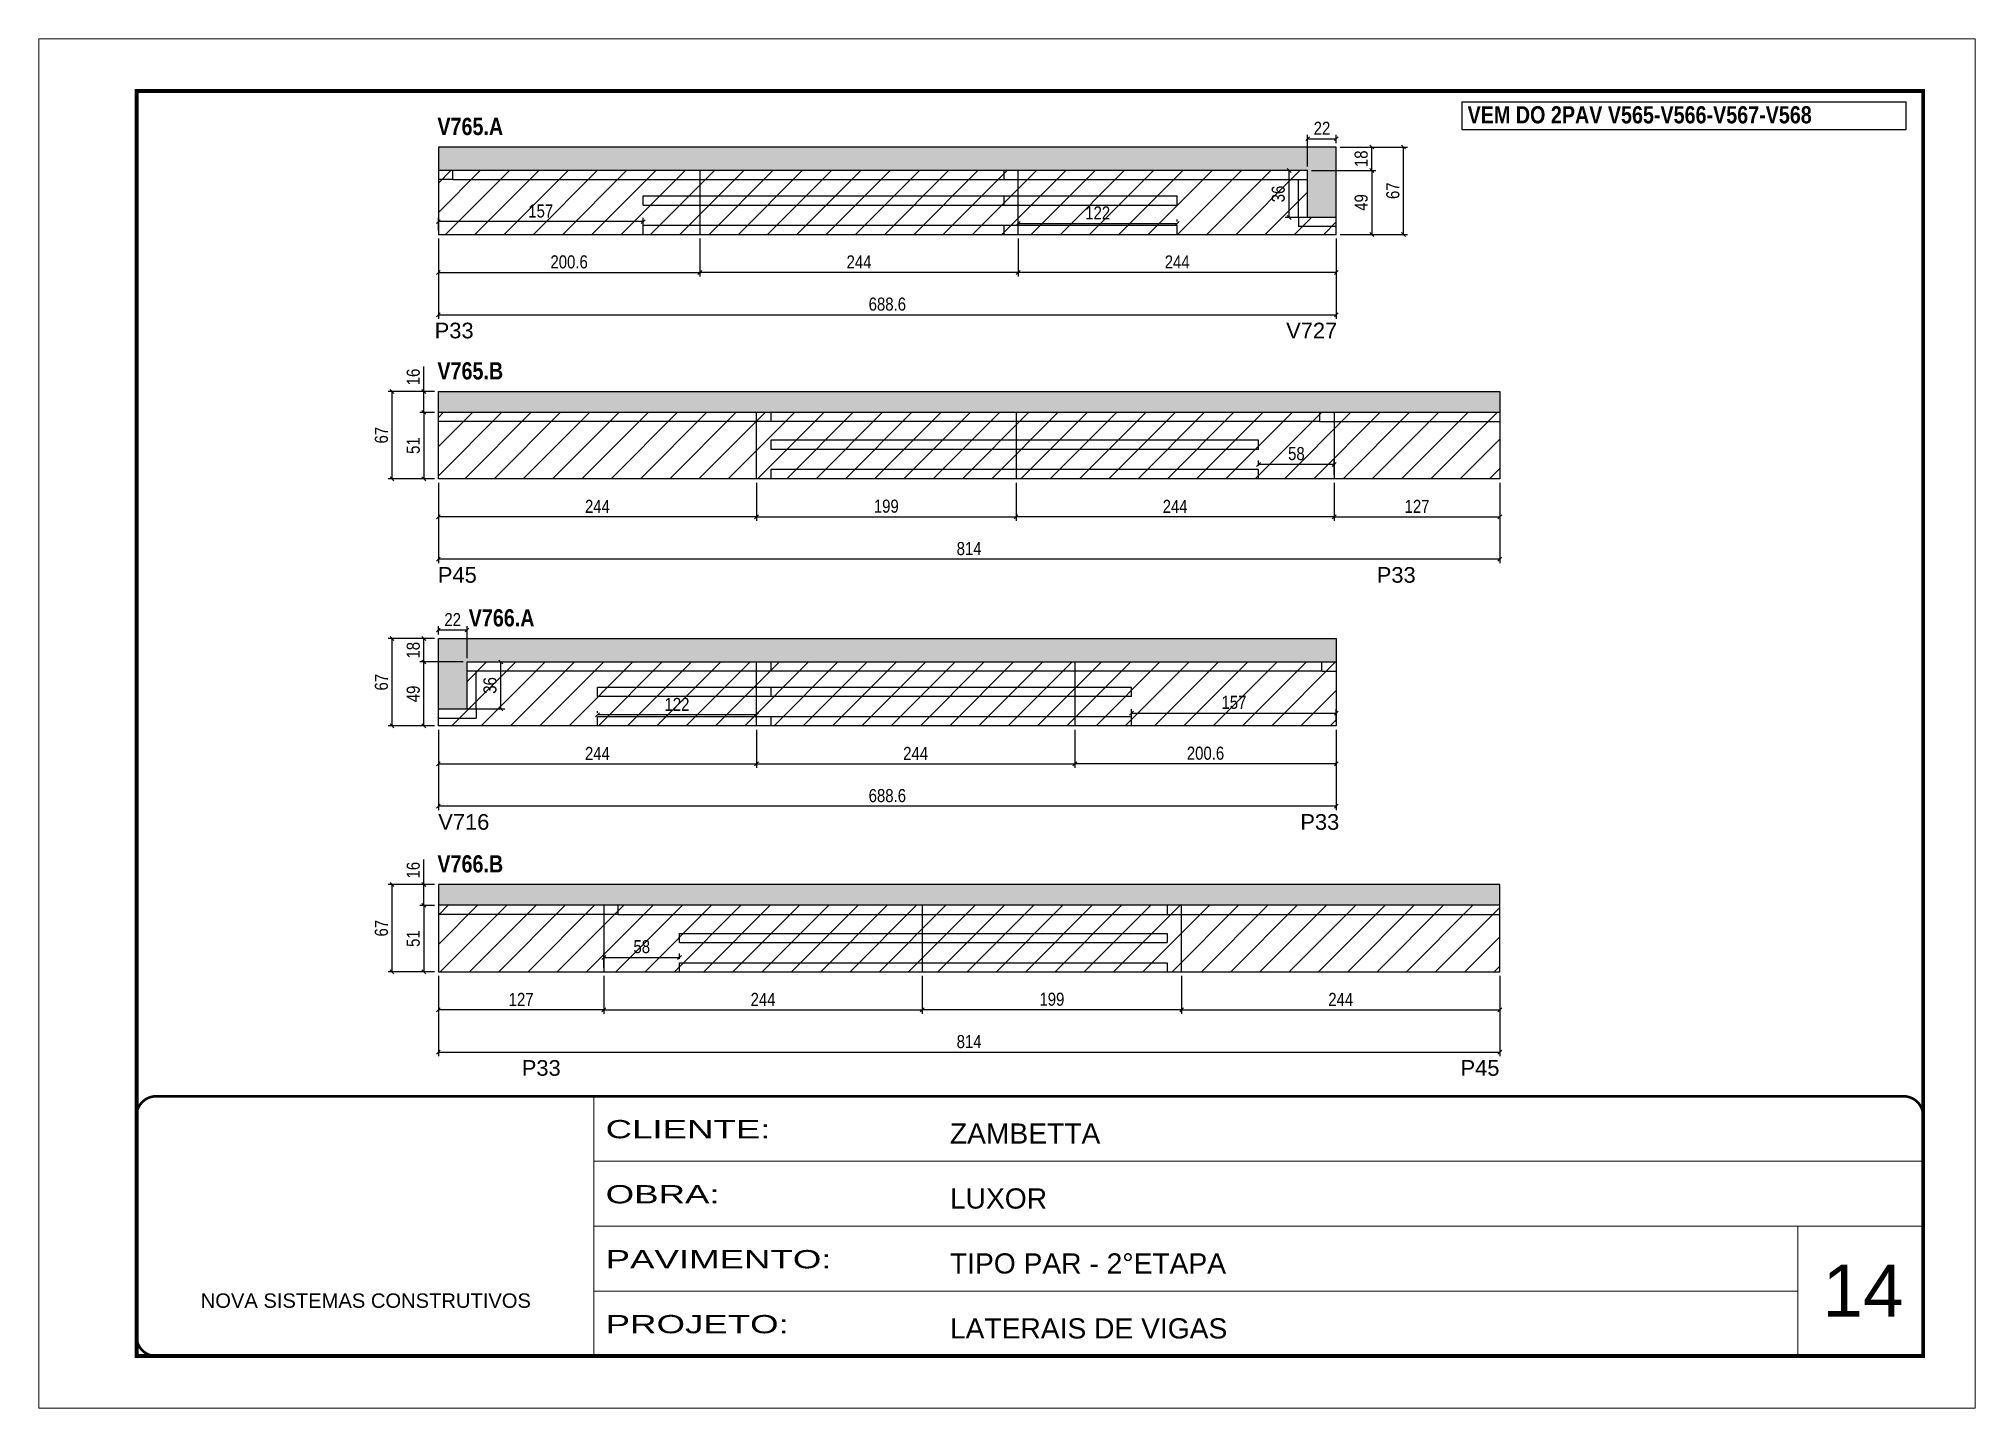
# Model space of a CAD drawing. Extents: x 3309 to 9563, y -2522 to 14608.
# Drawn here: x 4908 to 6393, y 10112 to 11162 of the extents above; entities that cross this region are included whole.
import ezdxf

# ---------------------------------------------------------------- set-up
doc = ezdxf.new("R2010")
doc.units = 0
doc.linetypes.add('CONTINUO', pattern=[0])
doc.linetypes.add('DASHED', pattern=[0.75, 0.5, -0.25])
for name, color, linetype in [('5', 5, 'Continuous'), ('COTA', 241, 'Continuous'), ('NOMENCLATURA', 7, 'Continuous'), ('Painéis', 200, 'Continuous'), ('SARR_2.2x7', 40, 'Continuous')]:
    doc.layers.add(name, color=color, linetype=linetype)
for name, color, linetype, lineweight in [('CARIMBO', 255, 'Continuous', 9), ('Folhas', 255, 'Continuous', 9), ('Hachura', 251, 'Continuous', 9), ('SARRAFO DE PRESSAO', 251, 'DASHED', 9)]:
    doc.layers.add(name, color=color, linetype=linetype, lineweight=lineweight)
doc.styles.add('ARIAL', font='arial.ttf')
doc.styles.add('COTA TECNICA', font='techl___.ttf', dxfattribs={"height": 10})
doc.styles.get("Standard").update_dxf_attribs({"font": 'arial.ttf'})
doc.styles.add('TECNICA', font='techb___.ttf', dxfattribs={"height": 10})
doc.styles.add('Tecnologia', font='')
doc.styles.get('Tecnologia').set_extended_font_data('Forgotten Futurist')
doc.dimstyles.new('PAINEL', dxfattribs={"dimtxt": 10, "dimasz": 3, "dimexe": 3, "dimexo": 3, "dimgap": 3, "dimtad": 1, "dimdec": 1, "dimzin": 12, "dimdsep": 46, "dimtxsty": 'COTA TECNICA', "dimblk1": 'OBLIQUE', "dimblk2": 'OBLIQUE', "dimsah": 1, "dimcen": 0.9, "dimclrd": 4, "dimclre": 4, "dimclrt": 240, "dimadec": 1, "dimazin": 3, "dimtfac": 1, "dimtdec": 1, "dimtmove": 0, "dimatfit": 3, "dimfxl": 1, "dimtolj": 1, "dimtzin": 12, "dimarcsym": 0})

msp = doc.modelspace()

# ---------------------------------------------------------------- texts
at = {"layer": '5', "linetype": 'Continuous'}
for s, rotation, p in [('P33', 359.99996, (5211.51, 10932.43)), ('V727', 359.99996, (5864.45, 10932.43)), ('P45', 0.00004, (5213.95, 10745.07)), ('P33', 0.00004, (5933.93, 10745.07)), ('V716', 0.00004, (5214.25, 10555.67)), ('P33', 0.00004, (5875.33, 10555.67)), ('P33', 359.99996, (5278.31, 10367.06)), ('P45', 359.99996, (5998.19, 10367.06))]:
    msp.add_text(s, height=12, rotation=rotation, dxfattribs=at).set_placement(p)
at = {"layer": 'CARIMBO', "style": 'ARIAL'}
msp.add_text('14', height=40, dxfattribs=at).set_placement((6275.73, 10182.28))
at = {"layer": 'NOMENCLATURA', "style": 'TECNICA'}
for s, p in [('VEM DO 2PAV V565-V566-V567-V568', (6003.59, 11097.22)), ('V765.A', (5213.58, 11088.3)), ('V765.B', (5213.58, 10900.93)), ('V766.A', (5237.6, 10711.53)), ('V766.B', (5213.58, 10522.93))]:
    msp.add_text(s, height=13.2, dxfattribs=at).set_placement(p)

# ---------------------------------------------------------------- blocks, each defined once
blk = doc.blocks.new('9999999999')
at = {"color": 30, "linetype": 'CONTINUO'}
for p, q in [((98564.6, 34230.2), (98564.6, 34429.4)), ((98564.6, 34379.6), (99584, 34379.6)), ((98564.6, 34329.8), (99488, 34329.8)), ((99584, 34329.8), (99488, 34329.8)), ((99488, 34329.8), (99488, 34230.2)), ((98564.6, 34280), (99488, 34280))]:
    blk.add_line(p, q, dxfattribs=at)
at = {"color": 30, "linetype": 'CONTINUO', "const_width": 2}
blk.add_lwpolyline([(99584, 34230.2), (99584, 34414.4, 0.414214), (99569, 34429.4), (98229, 34429.4, 0.414214), (98214, 34414.4), (98214, 34245.2, 0.414214), (98229, 34230.2), (99584, 34230.2)], format="xyb", dxfattribs=at)
at = {"layer": 'Folhas'}
blk.add_lwpolyline([(98139, 34190.2), (99624, 34190.2), (99624, 35240.2), (98139, 35240.2)], close=True, dxfattribs=at)
at = {"layer": 'Folhas', "color": 30, "const_width": 3}
blk.add_lwpolyline([(98214, 34230.2), (99584, 34230.2), (99584, 35200.2), (98214, 35200.2)], close=True, dxfattribs=at)
at = {"color": 7, "linetype": 'Continuous', "ltscale": 5, "style": 'ARIAL'}
for s, height, p in [('ZAMBETTA', 15.48, (98837.7, 34393.1)), ('LUXOR', 15.48, (98837.7, 34343.3)), ('TIPO PAR - 2°ETAPA', 15.483, (98837.7, 34293.5)), ('NOVA SISTEMAS CONSTRUTIVOS', 11.059, (98263.2, 34267.2)), ('LATERAIS DE VIGAS', 15.483, (98837.7, 34243.7))]:
    blk.add_text(s, height=height, dxfattribs=at).set_placement(p)
at = {"layer": 'Folhas', "color": 7, "style": 'Tecnologia', "width": 1.5}
for s, p in [('CLIENTE:', (98573.7, 34397.2)), ('OBRA:', (98573.7, 34347.3)), ('PAVIMENTO:', (98573.7, 34297.5)), ('PROJETO:', (98573.7, 34247.7))]:
    blk.add_text(s, height=14, dxfattribs=at).set_placement(p)
blk = doc.blocks.new('_Oblique')
at = {"color": 0, "linetype": 'ByBlock', "lineweight": -2}
blk.add_line((-0.5, -0.5), (0.5, 0.5), dxfattribs=at)
blk = doc.blocks.new('*D2036')
at = {"layer": 'COTA', "color": 4, "lineweight": -2, "transparency": 16777216}
for p, q in [((5214.3, 11009.1), (5214.3, 10947.4)), ((5902.9, 11009.1), (5902.9, 10947.4)), ((5214.3, 10950.4), (5902.9, 10950.4))]:
    blk.add_line(p, q, dxfattribs=at)
at = {"layer": 'Defpoints', "color": 0, "transparency": 16777216}
for p in [(5214.3, 11012.1), (5902.9, 11012.1), (5902.9, 10950.4)]:
    blk.add_point(p, dxfattribs=at)
at = {"layer": 'COTA', "color": 4, "lineweight": -2, "transparency": 16777216, "xscale": 3, "yscale": 3, "zscale": 3, "rotation": 180}
blk.add_blockref('_Oblique', (5214.3, 10950.4), dxfattribs=at)
at = {"layer": 'COTA', "color": 4, "lineweight": -2, "transparency": 16777216, "xscale": 3, "yscale": 3, "zscale": 3}
blk.add_blockref('_Oblique', (5902.9, 10950.4), dxfattribs=at)
at = {"layer": 'COTA', "color": 240, "transparency": 16777216, "insert": (5558.6, 10958.6), "char_height": 10, "attachment_point": 5, "style": 'COTA TECNICA'}
blk.add_mtext('\\A1;688.6', dxfattribs=at)
blk = doc.blocks.new('*D2037')
at = {"layer": 'COTA', "color": 4, "lineweight": -2, "transparency": 16777216}
for p, q in [((5214.3, 11009.1), (5214.3, 10979.9)), ((5414.9, 11009.1), (5414.9, 10979.9)), ((5214.3, 10982.9), (5414.9, 10982.9))]:
    blk.add_line(p, q, dxfattribs=at)
at = {"layer": 'Defpoints', "color": 0, "transparency": 16777216}
for p in [(5214.3, 11012.1), (5414.9, 11012.1), (5414.9, 10982.9)]:
    blk.add_point(p, dxfattribs=at)
at = {"layer": 'COTA', "color": 4, "lineweight": -2, "transparency": 16777216, "xscale": 3, "yscale": 3, "zscale": 3, "rotation": 180}
blk.add_blockref('_Oblique', (5214.3, 10982.9), dxfattribs=at)
at = {"layer": 'COTA', "color": 4, "lineweight": -2, "transparency": 16777216, "xscale": 3, "yscale": 3, "zscale": 3}
blk.add_blockref('_Oblique', (5414.9, 10982.9), dxfattribs=at)
at = {"layer": 'COTA', "color": 240, "transparency": 16777216, "insert": (5314.6, 10991), "char_height": 10, "attachment_point": 5, "style": 'COTA TECNICA'}
blk.add_mtext('\\A1;200.6', dxfattribs=at)
blk = doc.blocks.new('*D2038')
at = {"layer": 'COTA', "color": 4, "lineweight": -2, "transparency": 16777216}
for p, q in [((5883.9, 11061.1), (5933.1, 11061.1)), ((5930.1, 11061.1), (5930.1, 11012.1)), ((5905.9, 11012.1), (5933.1, 11012.1))]:
    blk.add_line(p, q, dxfattribs=at)
at = {"layer": 'Defpoints', "color": 0, "transparency": 16777216}
for p in [(5880.9, 11061.1), (5902.9, 11012.1), (5930.1, 11012.1)]:
    blk.add_point(p, dxfattribs=at)
at = {"layer": 'COTA', "color": 4, "lineweight": -2, "transparency": 16777216, "xscale": 3, "yscale": 3, "zscale": 3}
for p, rotation in [((5930.1, 11061.1), 90), ((5930.1, 11012.1), 270)]:
    blk.add_blockref('_Oblique', p, dxfattribs=dict(at, rotation=rotation))
at = {"layer": 'COTA', "color": 240, "transparency": 16777216, "insert": (5922, 11036.6), "char_height": 10, "attachment_point": 5, "rotation": 90, "style": 'COTA TECNICA'}
blk.add_mtext('\\A1;49', dxfattribs=at)
blk = doc.blocks.new('*D2039')
at = {"layer": 'COTA', "color": 4, "lineweight": -2, "transparency": 16777216}
for p, q in [((5905.9, 11079.1), (5933.1, 11079.1)), ((5930.1, 11061.1), (5930.1, 11079.1)), ((5883.9, 11061.1), (5933.1, 11061.1))]:
    blk.add_line(p, q, dxfattribs=at)
at = {"layer": 'Defpoints', "color": 0, "transparency": 16777216}
for p in [(5902.9, 11079.1), (5930.1, 11079.1), (5880.9, 11061.1)]:
    blk.add_point(p, dxfattribs=at)
at = {"layer": 'COTA', "color": 4, "lineweight": -2, "transparency": 16777216, "xscale": 3, "yscale": 3, "zscale": 3}
for p, rotation in [((5930.1, 11079.1), 90), ((5930.1, 11061.1), 270)]:
    blk.add_blockref('_Oblique', p, dxfattribs=dict(at, rotation=rotation))
at = {"layer": 'COTA', "color": 240, "transparency": 16777216, "insert": (5922, 11070.1), "char_height": 10, "attachment_point": 5, "rotation": 90, "style": 'COTA TECNICA'}
blk.add_mtext('\\A1;18', dxfattribs=at)
blk = doc.blocks.new('*D2040')
at = {"layer": 'COTA', "color": 4, "lineweight": -2, "transparency": 16777216}
for p, q in [((5905.9, 11079.1), (5957.4, 11079.1)), ((5954.4, 11012.1), (5954.4, 11079.1)), ((5905.9, 11012.1), (5957.4, 11012.1))]:
    blk.add_line(p, q, dxfattribs=at)
at = {"layer": 'Defpoints', "color": 0, "transparency": 16777216}
for p in [(5902.9, 11079.1), (5954.4, 11079.1), (5902.9, 11012.1)]:
    blk.add_point(p, dxfattribs=at)
at = {"layer": 'COTA', "color": 4, "lineweight": -2, "transparency": 16777216, "xscale": 3, "yscale": 3, "zscale": 3}
for p, rotation in [((5954.4, 11079.1), 90), ((5954.4, 11012.1), 270)]:
    blk.add_blockref('_Oblique', p, dxfattribs=dict(at, rotation=rotation))
at = {"layer": 'COTA', "color": 240, "transparency": 16777216, "insert": (5946.3, 11045.6), "char_height": 10, "attachment_point": 5, "rotation": 90, "style": 'COTA TECNICA'}
blk.add_mtext('\\A1;67', dxfattribs=at)
blk = doc.blocks.new('*D2041')
at = {"layer": 'COTA', "color": 4, "lineweight": -2, "transparency": 16777216}
for p, q in [((5414.9, 11009.1), (5414.9, 10979.9)), ((5658.9, 11009.1), (5658.9, 10979.9)), ((5658.9, 10982.9), (5414.9, 10982.9))]:
    blk.add_line(p, q, dxfattribs=at)
at = {"layer": 'Defpoints', "color": 0, "transparency": 16777216}
for p in [(5414.9, 11012.1), (5658.9, 11012.1), (5414.9, 10982.9)]:
    blk.add_point(p, dxfattribs=at)
at = {"layer": 'COTA', "color": 4, "lineweight": -2, "transparency": 16777216, "xscale": 3, "yscale": 3, "zscale": 3, "rotation": 180}
blk.add_blockref('_Oblique', (5414.9, 10982.9), dxfattribs=at)
at = {"layer": 'COTA', "color": 4, "lineweight": -2, "transparency": 16777216, "xscale": 3, "yscale": 3, "zscale": 3}
blk.add_blockref('_Oblique', (5658.9, 10982.9), dxfattribs=at)
at = {"layer": 'COTA', "color": 240, "transparency": 16777216, "insert": (5536.9, 10991), "char_height": 10, "attachment_point": 5, "style": 'COTA TECNICA'}
blk.add_mtext('\\A1;244', dxfattribs=at)
blk = doc.blocks.new('*D2002')
at = {"layer": 'COTA', "color": 4, "lineweight": -2, "transparency": 16777216}
for p, q in [((5658.9, 11009.1), (5658.9, 10979.9)), ((5902.9, 11009.1), (5902.9, 10979.9)), ((5902.9, 10982.9), (5658.9, 10982.9))]:
    blk.add_line(p, q, dxfattribs=at)
at = {"layer": 'Defpoints', "color": 0, "transparency": 16777216}
for p in [(5658.9, 11012.1), (5902.9, 11012.1), (5658.9, 10982.9)]:
    blk.add_point(p, dxfattribs=at)
at = {"layer": 'COTA', "color": 4, "lineweight": -2, "transparency": 16777216, "xscale": 3, "yscale": 3, "zscale": 3, "rotation": 180}
blk.add_blockref('_Oblique', (5658.9, 10982.9), dxfattribs=at)
at = {"layer": 'COTA', "color": 4, "lineweight": -2, "transparency": 16777216, "xscale": 3, "yscale": 3, "zscale": 3}
blk.add_blockref('_Oblique', (5902.9, 10982.9), dxfattribs=at)
at = {"layer": 'COTA', "color": 240, "transparency": 16777216, "insert": (5780.9, 10991), "char_height": 10, "attachment_point": 5, "style": 'COTA TECNICA'}
blk.add_mtext('\\A1;244', dxfattribs=at)
blk = doc.blocks.new('*D2042')
at = {"layer": 'COTA', "color": 4, "lineweight": -2, "transparency": 16777216}
for p, q in [((5214.3, 11015.1), (5214.3, 11024.9)), ((5371.3, 11021.9), (5214.3, 11021.9)), ((5371.3, 11015.1), (5371.3, 11024.9))]:
    blk.add_line(p, q, dxfattribs=at)
at = {"layer": 'Defpoints', "color": 0, "transparency": 16777216}
for p in [(5214.3, 11021.9), (5214.3, 11012.1), (5371.3, 11012.1)]:
    blk.add_point(p, dxfattribs=at)
at = {"layer": 'COTA', "color": 4, "lineweight": -2, "transparency": 16777216, "xscale": 3, "yscale": 3, "zscale": 3, "rotation": 180}
blk.add_blockref('_Oblique', (5214.3, 11021.9), dxfattribs=at)
at = {"layer": 'COTA', "color": 4, "lineweight": -2, "transparency": 16777216, "xscale": 3, "yscale": 3, "zscale": 3}
blk.add_blockref('_Oblique', (5371.3, 11021.9), dxfattribs=at)
at = {"layer": 'COTA', "color": 240, "transparency": 16777216, "insert": (5292.8, 11030), "char_height": 10, "attachment_point": 5, "style": 'COTA TECNICA'}
blk.add_mtext('\\A1;157', dxfattribs=at)
blk = doc.blocks.new('*D2043')
at = {"layer": 'COTA', "color": 4, "lineweight": -2, "transparency": 16777216}
for p, q in [((5877.9, 11061.1), (5863.7, 11061.1)), ((5866.7, 11025.1), (5866.7, 11061.1)), ((5877.9, 11025.1), (5863.7, 11025.1))]:
    blk.add_line(p, q, dxfattribs=at)
at = {"layer": 'Defpoints', "color": 0, "transparency": 16777216}
for p in [(5866.7, 11061.1), (5880.9, 11061.1), (5880.9, 11025.1)]:
    blk.add_point(p, dxfattribs=at)
at = {"layer": 'COTA', "color": 4, "lineweight": -2, "transparency": 16777216, "xscale": 3, "yscale": 3, "zscale": 3}
for p, rotation in [((5866.7, 11061.1), 90), ((5866.7, 11025.1), 270)]:
    blk.add_blockref('_Oblique', p, dxfattribs=dict(at, rotation=rotation))
at = {"layer": 'COTA', "color": 240, "transparency": 16777216, "insert": (5858.4, 11043.1), "char_height": 10, "attachment_point": 5, "rotation": 90, "style": 'COTA TECNICA'}
blk.add_mtext('\\A1;36', dxfattribs=at)
blk = doc.blocks.new('*D2044')
at = {"layer": 'COTA', "color": 4, "lineweight": -2, "transparency": 16777216}
for p, q in [((5880.9, 11064.1), (5880.9, 11088.5)), ((5880.9, 11085.5), (5902.9, 11085.5)), ((5902.9, 11082.1), (5902.9, 11088.5))]:
    blk.add_line(p, q, dxfattribs=at)
at = {"layer": 'Defpoints', "color": 0, "transparency": 16777216}
for p in [(5902.9, 11085.5), (5902.9, 11079.1), (5880.9, 11061.1)]:
    blk.add_point(p, dxfattribs=at)
at = {"layer": 'COTA', "color": 4, "lineweight": -2, "transparency": 16777216, "xscale": 3, "yscale": 3, "zscale": 3, "rotation": 180}
blk.add_blockref('_Oblique', (5880.9, 11085.5), dxfattribs=at)
at = {"layer": 'COTA', "color": 4, "lineweight": -2, "transparency": 16777216, "xscale": 3, "yscale": 3, "zscale": 3}
blk.add_blockref('_Oblique', (5902.9, 11085.5), dxfattribs=at)
at = {"layer": 'COTA', "color": 240, "transparency": 16777216, "insert": (5891.9, 11093.5), "char_height": 10, "attachment_point": 5, "style": 'COTA TECNICA'}
blk.add_mtext('\\A1;22', dxfattribs=at)
blk = doc.blocks.new('*D2045')
at = {"layer": 'COTA', "color": 4, "lineweight": -2, "transparency": 16777216}
for p, q in [((5658.9, 11022.1), (5658.9, 11023.5)), ((5658.9, 11020.5), (5780.9, 11020.5)), ((5780.9, 11022.1), (5780.9, 11023.5))]:
    blk.add_line(p, q, dxfattribs=at)
at = {"layer": 'Defpoints', "color": 0, "transparency": 16777216}
for p in [(5658.9, 11019.1), (5780.9, 11020.5), (5780.9, 11019.1)]:
    blk.add_point(p, dxfattribs=at)
at = {"layer": 'COTA', "color": 4, "lineweight": -2, "transparency": 16777216, "xscale": 3, "yscale": 3, "zscale": 3, "rotation": 180}
blk.add_blockref('_Oblique', (5658.9, 11020.5), dxfattribs=at)
at = {"layer": 'COTA', "color": 4, "lineweight": -2, "transparency": 16777216, "xscale": 3, "yscale": 3, "zscale": 3}
blk.add_blockref('_Oblique', (5780.9, 11020.5), dxfattribs=at)
at = {"layer": 'COTA', "color": 240, "transparency": 16777216, "insert": (5719.9, 11028.6), "char_height": 10, "attachment_point": 5, "style": 'COTA TECNICA'}
blk.add_mtext('\\A1;122', dxfattribs=at)
blk = doc.blocks.new('*D2046')
at = {"layer": 'COTA', "color": 4, "lineweight": -2, "transparency": 16777216}
for p, q in [((5214.3, 10821.7), (5214.3, 10760.1)), ((6028.3, 10821.7), (6028.3, 10760.1)), ((6028.3, 10763.1), (5214.3, 10763.1))]:
    blk.add_line(p, q, dxfattribs=at)
at = {"layer": 'Defpoints', "color": 0, "transparency": 16777216}
for p in [(5214.3, 10824.7), (6028.3, 10824.7), (5214.3, 10763.1)]:
    blk.add_point(p, dxfattribs=at)
at = {"layer": 'COTA', "color": 4, "lineweight": -2, "transparency": 16777216, "xscale": 3, "yscale": 3, "zscale": 3, "rotation": 180}
blk.add_blockref('_Oblique', (5214.3, 10763.1), dxfattribs=at)
at = {"layer": 'COTA', "color": 4, "lineweight": -2, "transparency": 16777216, "xscale": 3, "yscale": 3, "zscale": 3}
blk.add_blockref('_Oblique', (6028.3, 10763.1), dxfattribs=at)
at = {"layer": 'COTA', "color": 240, "transparency": 16777216, "insert": (5621.3, 10771.2), "char_height": 10, "attachment_point": 5, "style": 'COTA TECNICA'}
blk.add_mtext('\\A1;814', dxfattribs=at)
blk = doc.blocks.new('*D2047')
at = {"layer": 'COTA', "color": 4, "lineweight": -2, "transparency": 16777216}
for p, q in [((5657.3, 10821.7), (5657.3, 10792.6)), ((5901.3, 10821.7), (5901.3, 10792.6)), ((5901.3, 10795.6), (5657.3, 10795.6))]:
    blk.add_line(p, q, dxfattribs=at)
at = {"layer": 'Defpoints', "color": 0, "transparency": 16777216}
for p in [(5657.3, 10824.7), (5901.3, 10824.7), (5657.3, 10795.6)]:
    blk.add_point(p, dxfattribs=at)
at = {"layer": 'COTA', "color": 4, "lineweight": -2, "transparency": 16777216, "xscale": 3, "yscale": 3, "zscale": 3, "rotation": 180}
blk.add_blockref('_Oblique', (5657.3, 10795.6), dxfattribs=at)
at = {"layer": 'COTA', "color": 4, "lineweight": -2, "transparency": 16777216, "xscale": 3, "yscale": 3, "zscale": 3}
blk.add_blockref('_Oblique', (5901.3, 10795.6), dxfattribs=at)
at = {"layer": 'COTA', "color": 240, "transparency": 16777216, "insert": (5779.3, 10803.6), "char_height": 10, "attachment_point": 5, "style": 'COTA TECNICA'}
blk.add_mtext('\\A1;244', dxfattribs=at)
blk = doc.blocks.new('*D2003')
at = {"layer": 'COTA', "color": 4, "lineweight": -2, "transparency": 16777216}
for p, q in [((5214.3, 10821.7), (5214.3, 10792.6)), ((5458.3, 10821.7), (5458.3, 10792.6)), ((5458.3, 10795.6), (5214.3, 10795.6))]:
    blk.add_line(p, q, dxfattribs=at)
at = {"layer": 'Defpoints', "color": 0, "transparency": 16777216}
for p in [(5214.3, 10824.7), (5458.3, 10824.7), (5214.3, 10795.6)]:
    blk.add_point(p, dxfattribs=at)
at = {"layer": 'COTA', "color": 4, "lineweight": -2, "transparency": 16777216, "xscale": 3, "yscale": 3, "zscale": 3, "rotation": 180}
blk.add_blockref('_Oblique', (5214.3, 10795.6), dxfattribs=at)
at = {"layer": 'COTA', "color": 4, "lineweight": -2, "transparency": 16777216, "xscale": 3, "yscale": 3, "zscale": 3}
blk.add_blockref('_Oblique', (5458.3, 10795.6), dxfattribs=at)
at = {"layer": 'COTA', "color": 240, "transparency": 16777216, "insert": (5336.3, 10803.6), "char_height": 10, "attachment_point": 5, "style": 'COTA TECNICA'}
blk.add_mtext('\\A1;244', dxfattribs=at)
blk = doc.blocks.new('*D2048')
at = {"layer": 'COTA', "color": 4, "lineweight": -2, "transparency": 16777216}
for p, q in [((5211.3, 10875.7), (5200.2, 10875.7)), ((5203.2, 10875.7), (5203.2, 10824.7)), ((5211.3, 10824.7), (5200.2, 10824.7))]:
    blk.add_line(p, q, dxfattribs=at)
at = {"layer": 'Defpoints', "color": 0, "transparency": 16777216}
for p in [(5214.3, 10875.7), (5203.2, 10824.7), (5214.3, 10824.7)]:
    blk.add_point(p, dxfattribs=at)
at = {"layer": 'COTA', "color": 4, "lineweight": -2, "transparency": 16777216, "xscale": 3, "yscale": 3, "zscale": 3}
for p, rotation in [((5203.2, 10875.7), 90), ((5203.2, 10824.7), 270)]:
    blk.add_blockref('_Oblique', p, dxfattribs=dict(at, rotation=rotation))
at = {"layer": 'COTA', "color": 240, "transparency": 16777216, "insert": (5195.1, 10850.2), "char_height": 10, "attachment_point": 5, "rotation": 90, "style": 'COTA TECNICA'}
blk.add_mtext('\\A1;51', dxfattribs=at)
blk = doc.blocks.new('*D2049')
at = {"layer": 'COTA', "color": 4, "lineweight": -2, "transparency": 16777216}
for p, q in [((5203.2, 10891.7), (5203.2, 10910.8)), ((5211.3, 10891.7), (5200.2, 10891.7)), ((5203.2, 10875.7), (5203.2, 10891.7)), ((5211.3, 10875.7), (5200.2, 10875.7))]:
    blk.add_line(p, q, dxfattribs=at)
at = {"layer": 'Defpoints', "color": 0, "transparency": 16777216}
for p in [(5203.2, 10891.7), (5214.3, 10891.7), (5214.3, 10875.7)]:
    blk.add_point(p, dxfattribs=at)
at = {"layer": 'COTA', "color": 4, "lineweight": -2, "transparency": 16777216, "xscale": 3, "yscale": 3, "zscale": 3}
for p, rotation in [((5203.2, 10891.7), 90), ((5203.2, 10875.7), 270)]:
    blk.add_blockref('_Oblique', p, dxfattribs=dict(at, rotation=rotation))
at = {"layer": 'COTA', "color": 240, "transparency": 16777216, "insert": (5195.1, 10902.8), "char_height": 10, "attachment_point": 5, "rotation": 90, "style": 'COTA TECNICA'}
blk.add_mtext('\\A1;16', dxfattribs=at)
blk = doc.blocks.new('*D2050')
at = {"layer": 'COTA', "color": 4, "lineweight": -2, "transparency": 16777216}
for p, q in [((5211.3, 10891.7), (5175.8, 10891.7)), ((5178.8, 10824.7), (5178.8, 10891.7)), ((5211.3, 10824.7), (5175.8, 10824.7))]:
    blk.add_line(p, q, dxfattribs=at)
at = {"layer": 'Defpoints', "color": 0, "transparency": 16777216}
for p in [(5178.8, 10891.7), (5214.3, 10891.7), (5214.3, 10824.7)]:
    blk.add_point(p, dxfattribs=at)
at = {"layer": 'COTA', "color": 4, "lineweight": -2, "transparency": 16777216, "xscale": 3, "yscale": 3, "zscale": 3}
for p, rotation in [((5178.8, 10891.7), 90), ((5178.8, 10824.7), 270)]:
    blk.add_blockref('_Oblique', p, dxfattribs=dict(at, rotation=rotation))
at = {"layer": 'COTA', "color": 240, "transparency": 16777216, "insert": (5170.7, 10858.2), "char_height": 10, "attachment_point": 5, "rotation": 90, "style": 'COTA TECNICA'}
blk.add_mtext('\\A1;67', dxfattribs=at)
blk = doc.blocks.new('*D2051')
at = {"layer": 'COTA', "color": 4, "lineweight": -2, "transparency": 16777216}
for p, q in [((5843.3, 10834.7), (5843.3, 10838.8)), ((5901.3, 10835.8), (5843.3, 10835.8)), ((5901.3, 10827.7), (5901.3, 10838.8))]:
    blk.add_line(p, q, dxfattribs=at)
at = {"layer": 'Defpoints', "color": 0, "transparency": 16777216}
for p in [(5843.3, 10835.8), (5843.3, 10831.7), (5901.3, 10824.7)]:
    blk.add_point(p, dxfattribs=at)
at = {"layer": 'COTA', "color": 4, "lineweight": -2, "transparency": 16777216, "xscale": 3, "yscale": 3, "zscale": 3, "rotation": 180}
blk.add_blockref('_Oblique', (5843.3, 10835.8), dxfattribs=at)
at = {"layer": 'COTA', "color": 4, "lineweight": -2, "transparency": 16777216, "xscale": 3, "yscale": 3, "zscale": 3}
blk.add_blockref('_Oblique', (5901.3, 10835.8), dxfattribs=at)
at = {"layer": 'COTA', "color": 240, "transparency": 16777216, "insert": (5872.3, 10844), "char_height": 10, "attachment_point": 5, "style": 'COTA TECNICA'}
blk.add_mtext('\\A1;58', dxfattribs=at)
blk = doc.blocks.new('*D2052')
at = {"layer": 'COTA', "color": 4, "lineweight": -2, "transparency": 16777216}
for p, q in [((5458.3, 10821.7), (5458.3, 10792.6)), ((5657.3, 10821.7), (5657.3, 10792.6)), ((5458.3, 10795.6), (5657.3, 10795.6))]:
    blk.add_line(p, q, dxfattribs=at)
at = {"layer": 'Defpoints', "color": 0, "transparency": 16777216}
for p in [(5458.3, 10824.7), (5657.3, 10824.7), (5657.3, 10795.6)]:
    blk.add_point(p, dxfattribs=at)
at = {"layer": 'COTA', "color": 4, "lineweight": -2, "transparency": 16777216, "xscale": 3, "yscale": 3, "zscale": 3, "rotation": 180}
blk.add_blockref('_Oblique', (5458.3, 10795.6), dxfattribs=at)
at = {"layer": 'COTA', "color": 4, "lineweight": -2, "transparency": 16777216, "xscale": 3, "yscale": 3, "zscale": 3}
blk.add_blockref('_Oblique', (5657.3, 10795.6), dxfattribs=at)
at = {"layer": 'COTA', "color": 240, "transparency": 16777216, "insert": (5557.8, 10803.7), "char_height": 10, "attachment_point": 5, "style": 'COTA TECNICA'}
blk.add_mtext('\\A1;199', dxfattribs=at)
blk = doc.blocks.new('*D2053')
at = {"layer": 'COTA', "color": 4, "lineweight": -2, "transparency": 16777216}
for p, q in [((5901.3, 10821.7), (5901.3, 10792.6)), ((6028.3, 10821.7), (6028.3, 10792.6)), ((5901.3, 10795.6), (6028.3, 10795.6))]:
    blk.add_line(p, q, dxfattribs=at)
at = {"layer": 'Defpoints', "color": 0, "transparency": 16777216}
for p in [(5901.3, 10824.7), (6028.3, 10824.7), (6028.3, 10795.6)]:
    blk.add_point(p, dxfattribs=at)
at = {"layer": 'COTA', "color": 4, "lineweight": -2, "transparency": 16777216, "xscale": 3, "yscale": 3, "zscale": 3, "rotation": 180}
blk.add_blockref('_Oblique', (5901.3, 10795.6), dxfattribs=at)
at = {"layer": 'COTA', "color": 4, "lineweight": -2, "transparency": 16777216, "xscale": 3, "yscale": 3, "zscale": 3}
blk.add_blockref('_Oblique', (6028.3, 10795.6), dxfattribs=at)
at = {"layer": 'COTA', "color": 240, "transparency": 16777216, "insert": (5964.8, 10803.6), "char_height": 10, "attachment_point": 5, "style": 'COTA TECNICA'}
blk.add_mtext('\\A1;127', dxfattribs=at)
blk = doc.blocks.new('*D2054')
at = {"layer": 'COTA', "color": 4, "lineweight": -2, "transparency": 16777216}
for p, q in [((5214.3, 10632.3), (5214.3, 10570.7)), ((5902.9, 10632.3), (5902.9, 10570.7)), ((5902.9, 10573.7), (5214.3, 10573.7))]:
    blk.add_line(p, q, dxfattribs=at)
at = {"layer": 'Defpoints', "color": 0, "transparency": 16777216}
for p in [(5214.3, 10635.3), (5902.9, 10635.3), (5214.3, 10573.7)]:
    blk.add_point(p, dxfattribs=at)
at = {"layer": 'COTA', "color": 4, "lineweight": -2, "transparency": 16777216, "xscale": 3, "yscale": 3, "zscale": 3, "rotation": 180}
blk.add_blockref('_Oblique', (5214.3, 10573.7), dxfattribs=at)
at = {"layer": 'COTA', "color": 4, "lineweight": -2, "transparency": 16777216, "xscale": 3, "yscale": 3, "zscale": 3}
blk.add_blockref('_Oblique', (5902.9, 10573.7), dxfattribs=at)
at = {"layer": 'COTA', "color": 240, "transparency": 16777216, "insert": (5558.6, 10581.8), "char_height": 10, "attachment_point": 5, "style": 'COTA TECNICA'}
blk.add_mtext('\\A1;688.6', dxfattribs=at)
blk = doc.blocks.new('*D2006')
at = {"layer": 'COTA', "color": 4, "lineweight": -2, "transparency": 16777216}
for p, q in [((5702.3, 10632.3), (5702.3, 10603.2)), ((5902.9, 10632.3), (5902.9, 10603.2)), ((5902.9, 10606.2), (5702.3, 10606.2))]:
    blk.add_line(p, q, dxfattribs=at)
at = {"layer": 'Defpoints', "color": 0, "transparency": 16777216}
for p in [(5702.3, 10635.3), (5902.9, 10635.3), (5702.3, 10606.2)]:
    blk.add_point(p, dxfattribs=at)
at = {"layer": 'COTA', "color": 4, "lineweight": -2, "transparency": 16777216, "xscale": 3, "yscale": 3, "zscale": 3, "rotation": 180}
blk.add_blockref('_Oblique', (5702.3, 10606.2), dxfattribs=at)
at = {"layer": 'COTA', "color": 4, "lineweight": -2, "transparency": 16777216, "xscale": 3, "yscale": 3, "zscale": 3}
blk.add_blockref('_Oblique', (5902.9, 10606.2), dxfattribs=at)
at = {"layer": 'COTA', "color": 240, "transparency": 16777216, "insert": (5802.6, 10614.3), "char_height": 10, "attachment_point": 5, "style": 'COTA TECNICA'}
blk.add_mtext('\\A1;200.6', dxfattribs=at)
blk = doc.blocks.new('*D2007')
at = {"layer": 'COTA', "color": 4, "lineweight": -2, "transparency": 16777216}
for p, q in [((5458.3, 10632.3), (5458.3, 10603.2)), ((5702.3, 10632.3), (5702.3, 10603.2)), ((5458.3, 10606.2), (5702.3, 10606.2))]:
    blk.add_line(p, q, dxfattribs=at)
at = {"layer": 'Defpoints', "color": 0, "transparency": 16777216}
for p in [(5458.3, 10635.3), (5702.3, 10635.3), (5702.3, 10606.2)]:
    blk.add_point(p, dxfattribs=at)
at = {"layer": 'COTA', "color": 4, "lineweight": -2, "transparency": 16777216, "xscale": 3, "yscale": 3, "zscale": 3, "rotation": 180}
blk.add_blockref('_Oblique', (5458.3, 10606.2), dxfattribs=at)
at = {"layer": 'COTA', "color": 4, "lineweight": -2, "transparency": 16777216, "xscale": 3, "yscale": 3, "zscale": 3}
blk.add_blockref('_Oblique', (5702.3, 10606.2), dxfattribs=at)
at = {"layer": 'COTA', "color": 240, "transparency": 16777216, "insert": (5580.3, 10614.2), "char_height": 10, "attachment_point": 5, "style": 'COTA TECNICA'}
blk.add_mtext('\\A1;244', dxfattribs=at)
blk = doc.blocks.new('*D1995')
at = {"layer": 'COTA', "color": 4, "lineweight": -2, "transparency": 16777216}
for p, q in [((5214.3, 10632.3), (5214.3, 10603.2)), ((5458.3, 10632.3), (5458.3, 10603.2)), ((5214.3, 10606.2), (5458.3, 10606.2))]:
    blk.add_line(p, q, dxfattribs=at)
at = {"layer": 'Defpoints', "color": 0, "transparency": 16777216}
for p in [(5214.3, 10635.3), (5458.3, 10635.3), (5458.3, 10606.2)]:
    blk.add_point(p, dxfattribs=at)
at = {"layer": 'COTA', "color": 4, "lineweight": -2, "transparency": 16777216, "xscale": 3, "yscale": 3, "zscale": 3, "rotation": 180}
blk.add_blockref('_Oblique', (5214.3, 10606.2), dxfattribs=at)
at = {"layer": 'COTA', "color": 4, "lineweight": -2, "transparency": 16777216, "xscale": 3, "yscale": 3, "zscale": 3}
blk.add_blockref('_Oblique', (5458.3, 10606.2), dxfattribs=at)
at = {"layer": 'COTA', "color": 240, "transparency": 16777216, "insert": (5336.3, 10614.2), "char_height": 10, "attachment_point": 5, "style": 'COTA TECNICA'}
blk.add_mtext('\\A1;244', dxfattribs=at)
blk = doc.blocks.new('*D2008')
at = {"layer": 'COTA', "color": 4, "lineweight": -2, "transparency": 16777216}
for p, q in [((5745.9, 10638.3), (5745.9, 10648.1)), ((5902.9, 10638.3), (5902.9, 10648.1)), ((5745.9, 10645.1), (5902.9, 10645.1))]:
    blk.add_line(p, q, dxfattribs=at)
at = {"layer": 'Defpoints', "color": 0, "transparency": 16777216}
for p in [(5745.9, 10635.3), (5902.9, 10645.1), (5902.9, 10635.3)]:
    blk.add_point(p, dxfattribs=at)
at = {"layer": 'COTA', "color": 4, "lineweight": -2, "transparency": 16777216, "xscale": 3, "yscale": 3, "zscale": 3, "rotation": 180}
blk.add_blockref('_Oblique', (5745.9, 10645.1), dxfattribs=at)
at = {"layer": 'COTA', "color": 4, "lineweight": -2, "transparency": 16777216, "xscale": 3, "yscale": 3, "zscale": 3}
blk.add_blockref('_Oblique', (5902.9, 10645.1), dxfattribs=at)
at = {"layer": 'COTA', "color": 240, "transparency": 16777216, "insert": (5824.4, 10653.3), "char_height": 10, "attachment_point": 5, "style": 'COTA TECNICA'}
blk.add_mtext('\\A1;157', dxfattribs=at)
blk = doc.blocks.new('*D2009')
at = {"layer": 'COTA', "color": 4, "lineweight": -2, "transparency": 16777216}
for p, q in [((5239.3, 10684.3), (5265.2, 10684.3)), ((5262.2, 10648.3), (5262.2, 10684.3)), ((5239.3, 10648.3), (5265.2, 10648.3))]:
    blk.add_line(p, q, dxfattribs=at)
at = {"layer": 'Defpoints', "color": 0, "transparency": 16777216}
for p in [(5236.3, 10684.3), (5262.2, 10684.3), (5236.3, 10648.3)]:
    blk.add_point(p, dxfattribs=at)
at = {"layer": 'COTA', "color": 4, "lineweight": -2, "transparency": 16777216, "xscale": 3, "yscale": 3, "zscale": 3}
for p, rotation in [((5262.2, 10684.3), 90), ((5262.2, 10648.3), 270)]:
    blk.add_blockref('_Oblique', p, dxfattribs=dict(at, rotation=rotation))
at = {"layer": 'COTA', "color": 240, "transparency": 16777216, "insert": (5253.9, 10666.3), "char_height": 10, "attachment_point": 5, "rotation": 90, "style": 'COTA TECNICA'}
blk.add_mtext('\\A1;36', dxfattribs=at)
blk = doc.blocks.new('*D2010')
at = {"layer": 'COTA', "color": 4, "lineweight": -2, "transparency": 16777216}
for p, q in [((5214.3, 10705.3), (5214.3, 10711.8)), ((5236.3, 10708.8), (5214.3, 10708.8)), ((5236.3, 10687.3), (5236.3, 10711.8))]:
    blk.add_line(p, q, dxfattribs=at)
at = {"layer": 'Defpoints', "color": 0, "transparency": 16777216}
for p in [(5214.3, 10708.8), (5214.3, 10702.3), (5236.3, 10684.3)]:
    blk.add_point(p, dxfattribs=at)
at = {"layer": 'COTA', "color": 4, "lineweight": -2, "transparency": 16777216, "xscale": 3, "yscale": 3, "zscale": 3, "rotation": 180}
blk.add_blockref('_Oblique', (5214.3, 10708.8), dxfattribs=at)
at = {"layer": 'COTA', "color": 4, "lineweight": -2, "transparency": 16777216, "xscale": 3, "yscale": 3, "zscale": 3}
blk.add_blockref('_Oblique', (5236.3, 10708.8), dxfattribs=at)
at = {"layer": 'COTA', "color": 240, "transparency": 16777216, "insert": (5225.3, 10716.8), "char_height": 10, "attachment_point": 5, "style": 'COTA TECNICA'}
blk.add_mtext('\\A1;22', dxfattribs=at)
blk = doc.blocks.new('*D2011')
at = {"layer": 'COTA', "color": 4, "lineweight": -2, "transparency": 16777216}
for p, q in [((5336.3, 10645.3), (5336.3, 10646.7)), ((5458.3, 10643.7), (5336.3, 10643.7)), ((5458.3, 10645.3), (5458.3, 10646.7))]:
    blk.add_line(p, q, dxfattribs=at)
at = {"layer": 'Defpoints', "color": 0, "transparency": 16777216}
for p in [(5336.3, 10643.7), (5336.3, 10642.3), (5458.3, 10642.3)]:
    blk.add_point(p, dxfattribs=at)
at = {"layer": 'COTA', "color": 4, "lineweight": -2, "transparency": 16777216, "xscale": 3, "yscale": 3, "zscale": 3, "rotation": 180}
blk.add_blockref('_Oblique', (5336.3, 10643.7), dxfattribs=at)
at = {"layer": 'COTA', "color": 4, "lineweight": -2, "transparency": 16777216, "xscale": 3, "yscale": 3, "zscale": 3}
blk.add_blockref('_Oblique', (5458.3, 10643.7), dxfattribs=at)
at = {"layer": 'COTA', "color": 240, "transparency": 16777216, "insert": (5397.3, 10651.8), "char_height": 10, "attachment_point": 5, "style": 'COTA TECNICA'}
blk.add_mtext('\\A1;122', dxfattribs=at)
blk = doc.blocks.new('*D2012')
at = {"layer": 'COTA', "color": 4, "lineweight": -2, "transparency": 16777216}
for p, q in [((5233.3, 10684.3), (5200.2, 10684.3)), ((5203.2, 10635.3), (5203.2, 10684.3)), ((5211.3, 10635.3), (5200.2, 10635.3))]:
    blk.add_line(p, q, dxfattribs=at)
at = {"layer": 'Defpoints', "color": 0, "transparency": 16777216}
for p in [(5203.2, 10684.3), (5236.3, 10684.3), (5214.3, 10635.3)]:
    blk.add_point(p, dxfattribs=at)
at = {"layer": 'COTA', "color": 4, "lineweight": -2, "transparency": 16777216, "xscale": 3, "yscale": 3, "zscale": 3}
for p, rotation in [((5203.2, 10684.3), 90), ((5203.2, 10635.3), 270)]:
    blk.add_blockref('_Oblique', p, dxfattribs=dict(at, rotation=rotation))
at = {"layer": 'COTA', "color": 240, "transparency": 16777216, "insert": (5195.1, 10659.8), "char_height": 10, "attachment_point": 5, "rotation": 90, "style": 'COTA TECNICA'}
blk.add_mtext('\\A1;49', dxfattribs=at)
blk = doc.blocks.new('*D2013')
at = {"layer": 'COTA', "color": 4, "lineweight": -2, "transparency": 16777216}
for p, q in [((5211.3, 10702.3), (5200.2, 10702.3)), ((5203.2, 10684.3), (5203.2, 10702.3)), ((5233.3, 10684.3), (5200.2, 10684.3))]:
    blk.add_line(p, q, dxfattribs=at)
at = {"layer": 'Defpoints', "color": 0, "transparency": 16777216}
for p in [(5203.2, 10702.3), (5214.3, 10702.3), (5236.3, 10684.3)]:
    blk.add_point(p, dxfattribs=at)
at = {"layer": 'COTA', "color": 4, "lineweight": -2, "transparency": 16777216, "xscale": 3, "yscale": 3, "zscale": 3}
for p, rotation in [((5203.2, 10702.3), 90), ((5203.2, 10684.3), 270)]:
    blk.add_blockref('_Oblique', p, dxfattribs=dict(at, rotation=rotation))
at = {"layer": 'COTA', "color": 240, "transparency": 16777216, "insert": (5195.1, 10693.3), "char_height": 10, "attachment_point": 5, "rotation": 90, "style": 'COTA TECNICA'}
blk.add_mtext('\\A1;18', dxfattribs=at)
blk = doc.blocks.new('*D2014')
at = {"layer": 'COTA', "color": 4, "lineweight": -2, "transparency": 16777216}
for p, q in [((5211.3, 10702.3), (5175.8, 10702.3)), ((5178.8, 10635.3), (5178.8, 10702.3)), ((5211.3, 10635.3), (5175.8, 10635.3))]:
    blk.add_line(p, q, dxfattribs=at)
at = {"layer": 'Defpoints', "color": 0, "transparency": 16777216}
for p in [(5178.8, 10702.3), (5214.3, 10702.3), (5214.3, 10635.3)]:
    blk.add_point(p, dxfattribs=at)
at = {"layer": 'COTA', "color": 4, "lineweight": -2, "transparency": 16777216, "xscale": 3, "yscale": 3, "zscale": 3}
for p, rotation in [((5178.8, 10702.3), 90), ((5178.8, 10635.3), 270)]:
    blk.add_blockref('_Oblique', p, dxfattribs=dict(at, rotation=rotation))
at = {"layer": 'COTA', "color": 240, "transparency": 16777216, "insert": (5170.7, 10668.8), "char_height": 10, "attachment_point": 5, "rotation": 90, "style": 'COTA TECNICA'}
blk.add_mtext('\\A1;67', dxfattribs=at)
blk = doc.blocks.new('*D2015')
at = {"layer": 'COTA', "color": 4, "lineweight": -2, "transparency": 16777216}
for p, q in [((5214.3, 10443.7), (5214.3, 10382.1)), ((6028.3, 10443.7), (6028.3, 10382.1)), ((5214.3, 10385.1), (6028.3, 10385.1))]:
    blk.add_line(p, q, dxfattribs=at)
at = {"layer": 'Defpoints', "color": 0, "transparency": 16777216}
for p in [(5214.3, 10446.7), (6028.3, 10446.7), (6028.3, 10385.1)]:
    blk.add_point(p, dxfattribs=at)
at = {"layer": 'COTA', "color": 4, "lineweight": -2, "transparency": 16777216, "xscale": 3, "yscale": 3, "zscale": 3, "rotation": 180}
blk.add_blockref('_Oblique', (5214.3, 10385.1), dxfattribs=at)
at = {"layer": 'COTA', "color": 4, "lineweight": -2, "transparency": 16777216, "xscale": 3, "yscale": 3, "zscale": 3}
blk.add_blockref('_Oblique', (6028.3, 10385.1), dxfattribs=at)
at = {"layer": 'COTA', "color": 240, "transparency": 16777216, "insert": (5621.3, 10393.2), "char_height": 10, "attachment_point": 5, "style": 'COTA TECNICA'}
blk.add_mtext('\\A1;814', dxfattribs=at)
blk = doc.blocks.new('*D2016')
at = {"layer": 'COTA', "color": 4, "lineweight": -2, "transparency": 16777216}
for p, q in [((5341.3, 10443.7), (5341.3, 10414.6)), ((5585.3, 10443.7), (5585.3, 10414.6)), ((5341.3, 10417.6), (5585.3, 10417.6))]:
    blk.add_line(p, q, dxfattribs=at)
at = {"layer": 'Defpoints', "color": 0, "transparency": 16777216}
for p in [(5341.3, 10446.7), (5585.3, 10446.7), (5585.3, 10417.6)]:
    blk.add_point(p, dxfattribs=at)
at = {"layer": 'COTA', "color": 4, "lineweight": -2, "transparency": 16777216, "xscale": 3, "yscale": 3, "zscale": 3, "rotation": 180}
blk.add_blockref('_Oblique', (5341.3, 10417.6), dxfattribs=at)
at = {"layer": 'COTA', "color": 4, "lineweight": -2, "transparency": 16777216, "xscale": 3, "yscale": 3, "zscale": 3}
blk.add_blockref('_Oblique', (5585.3, 10417.6), dxfattribs=at)
at = {"layer": 'COTA', "color": 240, "transparency": 16777216, "insert": (5463.3, 10425.6), "char_height": 10, "attachment_point": 5, "style": 'COTA TECNICA'}
blk.add_mtext('\\A1;244', dxfattribs=at)
blk = doc.blocks.new('*D1996')
at = {"layer": 'COTA', "color": 4, "lineweight": -2, "transparency": 16777216}
for p, q in [((5784.3, 10443.7), (5784.3, 10414.6)), ((6028.3, 10443.7), (6028.3, 10414.6)), ((5784.3, 10417.6), (6028.3, 10417.6))]:
    blk.add_line(p, q, dxfattribs=at)
at = {"layer": 'Defpoints', "color": 0, "transparency": 16777216}
for p in [(5784.3, 10446.7), (6028.3, 10446.7), (6028.3, 10417.6)]:
    blk.add_point(p, dxfattribs=at)
at = {"layer": 'COTA', "color": 4, "lineweight": -2, "transparency": 16777216, "xscale": 3, "yscale": 3, "zscale": 3, "rotation": 180}
blk.add_blockref('_Oblique', (5784.3, 10417.6), dxfattribs=at)
at = {"layer": 'COTA', "color": 4, "lineweight": -2, "transparency": 16777216, "xscale": 3, "yscale": 3, "zscale": 3}
blk.add_blockref('_Oblique', (6028.3, 10417.6), dxfattribs=at)
at = {"layer": 'COTA', "color": 240, "transparency": 16777216, "insert": (5906.3, 10425.6), "char_height": 10, "attachment_point": 5, "style": 'COTA TECNICA'}
blk.add_mtext('\\A1;244', dxfattribs=at)
blk = doc.blocks.new('*D2017')
at = {"layer": 'COTA', "color": 4, "lineweight": -2, "transparency": 16777216}
for p, q in [((5341.3, 10449.7), (5341.3, 10460.8)), ((5341.3, 10457.8), (5399.3, 10457.8)), ((5399.3, 10456.7), (5399.3, 10460.8))]:
    blk.add_line(p, q, dxfattribs=at)
at = {"layer": 'Defpoints', "color": 0, "transparency": 16777216}
for p in [(5399.3, 10457.8), (5341.3, 10446.7), (5399.3, 10453.7)]:
    blk.add_point(p, dxfattribs=at)
at = {"layer": 'COTA', "color": 4, "lineweight": -2, "transparency": 16777216, "xscale": 3, "yscale": 3, "zscale": 3, "rotation": 180}
blk.add_blockref('_Oblique', (5341.3, 10457.8), dxfattribs=at)
at = {"layer": 'COTA', "color": 4, "lineweight": -2, "transparency": 16777216, "xscale": 3, "yscale": 3, "zscale": 3}
blk.add_blockref('_Oblique', (5399.3, 10457.8), dxfattribs=at)
at = {"layer": 'COTA', "color": 240, "transparency": 16777216, "insert": (5370.3, 10466), "char_height": 10, "attachment_point": 5, "style": 'COTA TECNICA'}
blk.add_mtext('\\A1;58', dxfattribs=at)
blk = doc.blocks.new('*D2018')
at = {"layer": 'COTA', "color": 4, "lineweight": -2, "transparency": 16777216}
for p, q in [((5585.3, 10443.7), (5585.3, 10414.6)), ((5784.3, 10443.7), (5784.3, 10414.6)), ((5784.3, 10417.6), (5585.3, 10417.6))]:
    blk.add_line(p, q, dxfattribs=at)
at = {"layer": 'Defpoints', "color": 0, "transparency": 16777216}
for p in [(5585.3, 10446.7), (5784.3, 10446.7), (5585.3, 10417.6)]:
    blk.add_point(p, dxfattribs=at)
at = {"layer": 'COTA', "color": 4, "lineweight": -2, "transparency": 16777216, "xscale": 3, "yscale": 3, "zscale": 3, "rotation": 180}
blk.add_blockref('_Oblique', (5585.3, 10417.6), dxfattribs=at)
at = {"layer": 'COTA', "color": 4, "lineweight": -2, "transparency": 16777216, "xscale": 3, "yscale": 3, "zscale": 3}
blk.add_blockref('_Oblique', (5784.3, 10417.6), dxfattribs=at)
at = {"layer": 'COTA', "color": 240, "transparency": 16777216, "insert": (5684.8, 10425.7), "char_height": 10, "attachment_point": 5, "style": 'COTA TECNICA'}
blk.add_mtext('\\A1;199', dxfattribs=at)
blk = doc.blocks.new('*D2019')
at = {"layer": 'COTA', "color": 4, "lineweight": -2, "transparency": 16777216}
for p, q in [((5214.3, 10443.7), (5214.3, 10414.6)), ((5341.3, 10443.7), (5341.3, 10414.6)), ((5341.3, 10417.6), (5214.3, 10417.6))]:
    blk.add_line(p, q, dxfattribs=at)
at = {"layer": 'Defpoints', "color": 0, "transparency": 16777216}
for p in [(5214.3, 10446.7), (5341.3, 10446.7), (5214.3, 10417.6)]:
    blk.add_point(p, dxfattribs=at)
at = {"layer": 'COTA', "color": 4, "lineweight": -2, "transparency": 16777216, "xscale": 3, "yscale": 3, "zscale": 3, "rotation": 180}
blk.add_blockref('_Oblique', (5214.3, 10417.6), dxfattribs=at)
at = {"layer": 'COTA', "color": 4, "lineweight": -2, "transparency": 16777216, "xscale": 3, "yscale": 3, "zscale": 3}
blk.add_blockref('_Oblique', (5341.3, 10417.6), dxfattribs=at)
at = {"layer": 'COTA', "color": 240, "transparency": 16777216, "insert": (5277.8, 10425.6), "char_height": 10, "attachment_point": 5, "style": 'COTA TECNICA'}
blk.add_mtext('\\A1;127', dxfattribs=at)
blk = doc.blocks.new('*D1997')
at = {"layer": 'COTA', "color": 4, "lineweight": -2, "transparency": 16777216}
for p, q in [((5211.3, 10497.7), (5200.2, 10497.7)), ((5203.2, 10497.7), (5203.2, 10446.7)), ((5211.3, 10446.7), (5200.2, 10446.7))]:
    blk.add_line(p, q, dxfattribs=at)
at = {"layer": 'Defpoints', "color": 0, "transparency": 16777216}
for p in [(5214.3, 10497.7), (5203.2, 10446.7), (5214.3, 10446.7)]:
    blk.add_point(p, dxfattribs=at)
at = {"layer": 'COTA', "color": 4, "lineweight": -2, "transparency": 16777216, "xscale": 3, "yscale": 3, "zscale": 3}
for p, rotation in [((5203.2, 10497.7), 90), ((5203.2, 10446.7), 270)]:
    blk.add_blockref('_Oblique', p, dxfattribs=dict(at, rotation=rotation))
at = {"layer": 'COTA', "color": 240, "transparency": 16777216, "insert": (5195.1, 10472.2), "char_height": 10, "attachment_point": 5, "rotation": 90, "style": 'COTA TECNICA'}
blk.add_mtext('\\A1;51', dxfattribs=at)
blk = doc.blocks.new('*D1998')
at = {"layer": 'COTA', "color": 4, "lineweight": -2, "transparency": 16777216}
for p, q in [((5203.2, 10513.7), (5203.2, 10532.8)), ((5211.3, 10513.7), (5200.2, 10513.7)), ((5203.2, 10497.7), (5203.2, 10513.7)), ((5211.3, 10497.7), (5200.2, 10497.7))]:
    blk.add_line(p, q, dxfattribs=at)
at = {"layer": 'Defpoints', "color": 0, "transparency": 16777216}
for p in [(5203.2, 10513.7), (5214.3, 10513.7), (5214.3, 10497.7)]:
    blk.add_point(p, dxfattribs=at)
at = {"layer": 'COTA', "color": 4, "lineweight": -2, "transparency": 16777216, "xscale": 3, "yscale": 3, "zscale": 3}
for p, rotation in [((5203.2, 10513.7), 90), ((5203.2, 10497.7), 270)]:
    blk.add_blockref('_Oblique', p, dxfattribs=dict(at, rotation=rotation))
at = {"layer": 'COTA', "color": 240, "transparency": 16777216, "insert": (5195.1, 10524.7), "char_height": 10, "attachment_point": 5, "rotation": 90, "style": 'COTA TECNICA'}
blk.add_mtext('\\A1;16', dxfattribs=at)
blk = doc.blocks.new('*D1999')
at = {"layer": 'COTA', "color": 4, "lineweight": -2, "transparency": 16777216}
for p, q in [((5211.3, 10513.7), (5175.8, 10513.7)), ((5178.8, 10446.7), (5178.8, 10513.7)), ((5211.3, 10446.7), (5175.8, 10446.7))]:
    blk.add_line(p, q, dxfattribs=at)
at = {"layer": 'Defpoints', "color": 0, "transparency": 16777216}
for p in [(5178.8, 10513.7), (5214.3, 10513.7), (5214.3, 10446.7)]:
    blk.add_point(p, dxfattribs=at)
at = {"layer": 'COTA', "color": 4, "lineweight": -2, "transparency": 16777216, "xscale": 3, "yscale": 3, "zscale": 3}
for p, rotation in [((5178.8, 10513.7), 90), ((5178.8, 10446.7), 270)]:
    blk.add_blockref('_Oblique', p, dxfattribs=dict(at, rotation=rotation))
at = {"layer": 'COTA', "color": 240, "transparency": 16777216, "insert": (5170.7, 10480.2), "char_height": 10, "attachment_point": 5, "rotation": 90, "style": 'COTA TECNICA'}
blk.add_mtext('\\A1;67', dxfattribs=at)

# ---------------------------------------------------------------- dimensions: what is measured, and where the dimension line sits
at = {"layer": 'COTA'}
for base, p1, p2, picture, middle in [((5902.9, 11085.53), (5880.9, 11061.11), (5902.9, 11079.11), '*D2044', (5891.9, 11093.53)), ((5780.9, 11020.51), (5658.9, 11019.11), (5780.9, 11019.11), '*D2045', (5719.9, 11028.57)), ((5414.9, 10982.93), (5214.3, 11012.11), (5414.9, 11012.11), '*D2037', (5314.6, 10991.04)), ((5843.3, 10835.83), (5901.3, 10824.75), (5843.3, 10831.75), '*D2051', (5872.3, 10843.96)), ((5214.3, 10763.08), (6028.3, 10824.75), (5214.3, 10824.75), '*D2046', (5621.3, 10771.18)), ((5657.3, 10795.57), (5458.3, 10824.75), (5657.3, 10824.75), '*D2052', (5557.8, 10803.66)), ((6028.3, 10795.57), (5901.3, 10824.75), (6028.3, 10824.75), '*D2053', (5964.8, 10803.64)), ((5902.9, 10645.15), (5745.9, 10635.35), (5902.9, 10635.35), '*D2008', (5824.4, 10653.26)), ((5214.3, 10573.68), (5902.9, 10635.35), (5214.3, 10635.35), '*D2054', (5558.6, 10581.81)), ((5458.3, 10606.17), (5214.3, 10635.35), (5458.3, 10635.35), '*D1995', (5336.3, 10614.24)), ((5702.3, 10606.17), (5458.3, 10635.35), (5702.3, 10635.35), '*D2007', (5580.3, 10614.24)), ((5585.3, 10417.56), (5341.3, 10446.74), (5585.3, 10446.74), '*D2016', (5463.3, 10425.64))]:
    dim = msp.add_linear_dim(base=base, p1=p1, p2=p2, dimstyle='PAINEL', dxfattribs=at)
    dim.commit()
    dim.dimension.update_dxf_attribs({"geometry": picture, "text_midpoint": middle})
for base, p1, p2, angle, picture, middle in [((5930.06, 11079.11), (5880.9, 11061.11), (5902.9, 11079.11), 90, '*D2039', (5921.97, 11070.11)), ((5954.42, 11079.11), (5902.9, 11012.11), (5902.9, 11079.11), 90, '*D2040', (5946.32, 11045.61)), ((5866.67, 11061.11), (5880.9, 11025.11), (5880.9, 11061.11), 90, '*D2043', (5858.45, 11043.11)), ((5930.06, 11012.11), (5880.9, 11061.11), (5902.9, 11012.11), 90, '*D2038', (5921.96, 11036.61)), ((5214.3, 11021.91), (5371.3, 11012.11), (5214.3, 11012.11), 180, '*D2042', (5292.8, 11030.02)), ((5902.9, 10950.45), (5214.3, 11012.11), (5902.9, 11012.11), 180, '*D2036', (5558.6, 10958.57)), ((5414.9, 10982.93), (5658.9, 11012.11), (5414.9, 11012.11), 180, '*D2041', (5536.9, 10991.01)), ((5658.9, 10982.93), (5902.9, 11012.11), (5658.9, 11012.11), 180, '*D2002', (5780.9, 10991.01)), ((5203.19, 10891.75), (5214.3, 10875.75), (5214.3, 10891.75), 90, '*D2049', (5195.08, 10902.75)), ((5178.83, 10891.75), (5214.3, 10824.75), (5214.3, 10891.75), 90, '*D2050', (5170.73, 10858.25)), ((5203.19, 10824.75), (5214.3, 10875.75), (5214.3, 10824.75), 90, '*D2048', (5195.08, 10850.25)), ((5657.3, 10795.57), (5901.3, 10824.75), (5657.3, 10824.75), 180, '*D2047', (5779.3, 10803.64)), ((5214.3, 10708.76), (5236.3, 10684.35), (5214.3, 10702.35), 180, '*D2010', (5225.3, 10716.76)), ((5178.83, 10702.35), (5214.3, 10635.35), (5214.3, 10702.35), 90, '*D2014', (5170.73, 10668.85)), ((5203.19, 10702.35), (5236.3, 10684.35), (5214.3, 10702.35), 90, '*D2013', (5195.09, 10693.35)), ((5203.19, 10684.35), (5214.3, 10635.35), (5236.3, 10684.35), 90, '*D2012', (5195.08, 10659.85)), ((5262.16, 10684.35), (5236.3, 10648.35), (5236.3, 10684.35), 90, '*D2009', (5253.94, 10666.35)), ((5336.3, 10643.74), (5458.3, 10642.35), (5336.3, 10642.35), 180, '*D2011', (5397.3, 10651.8)), ((5702.3, 10606.17), (5902.9, 10635.35), (5702.3, 10635.35), 180, '*D2006', (5802.6, 10614.27)), ((5203.19, 10513.74), (5214.3, 10497.74), (5214.3, 10513.74), 90, '*D1998', (5195.08, 10524.75)), ((5178.83, 10513.74), (5214.3, 10446.74), (5214.3, 10513.74), 90, '*D1999', (5170.73, 10480.24)), ((5203.19, 10446.74), (5214.3, 10497.74), (5214.3, 10446.74), 90, '*D1997', (5195.08, 10472.24)), ((5399.3, 10457.83), (5341.3, 10446.74), (5399.3, 10453.74), 180, '*D2017', (5370.3, 10465.96)), ((6028.3, 10385.08), (5214.3, 10446.74), (6028.3, 10446.74), 180, '*D2015', (5621.3, 10393.17)), ((5214.3, 10417.56), (5341.3, 10446.74), (5214.3, 10446.74), 180, '*D2019', (5277.8, 10425.64)), ((5585.3, 10417.56), (5784.3, 10446.74), (5585.3, 10446.74), 180, '*D2018', (5684.8, 10425.65))]:
    dim = msp.add_linear_dim(base=base, p1=p1, p2=p2, angle=angle, dimstyle='PAINEL', dxfattribs=at)
    dim.commit()
    dim.dimension.update_dxf_attribs({"geometry": picture, "text_midpoint": middle})
dim = msp.add_linear_dim(base=(5214.3, 10795.57), p1=(5458.3, 10824.75), p2=(5214.3, 10824.75), angle=180, dimstyle='PAINEL', override={"dimtmove": 1}, dxfattribs=at)
dim.commit()
dim.dimension.update_dxf_attribs({"geometry": '*D2003', "text_midpoint": (5336.3, 10803.64)})
dim = msp.add_linear_dim(base=(6028.3, 10417.56), p1=(5784.3, 10446.74), p2=(6028.3, 10446.74), dimstyle='PAINEL', override={"dimtmove": 1}, dxfattribs=at)
dim.commit()
dim.dimension.update_dxf_attribs({"geometry": '*D1996', "text_midpoint": (5906.3, 10425.64)})

# ---------------------------------------------------------------- hatches: boundary and pattern name
at = {"layer": 'COTA'}
h = msp.add_hatch(dxfattribs=at)
h.set_pattern_fill('AR-CONC', color=256, scale=0.03)
h.set_pattern_definition([(50, (148.4757, 0), (5.46554, -0.4781726), [0.5715, -6.2865]), (355, (148.476, 0), (-1.0573026, 5.7317054), [0.4572, -5.0292175]), (100.451445, (148.931, -0.04), (4.4082374, 5.2535326), [0.4857003, -5.3427073]), (46.1842, (148.476, 1.524), (8.1323712, -1.26127), [0.85725, -9.42975]), (96.63556, (149.1534, 1.419), (7.122124, 7.4227837), [0.7285507, -8.014068]), (351.18415, (148.476, 1.524), (7.122124, 7.422784), [0.685799, -7.543792]), (21, (149.2377, 1.143), (4.5484317, -3.067956), [0.5715, -6.2865]), (326, (149.238, 1.143), (1.8540609, 5.525639), [0.4572, -5.0292]), (71.451445, (149.617, 0.8873), (6.4024926, 2.457683), [0.4857003, -5.3426981]), (37.5, (148.4757, 0), (0.0926581, 2.53665117), [0, -4.96824, 0, -5.1054, 0, -5.04825]), (7.5, (148.4757, 0), (2.0045899, 3.00541724), [0, -2.91084, 0, -4.85394, 0, -1.92405]), (327.5, (146.7765, 0), (4.06771786, -0.17186232), [0, -1.905, 0, -5.9436, 0, -7.8867]), (317.5, (146.0145, 0), (4.4438754, 0.7627947), [0, -2.4765, 0, -3.94716, 0, -5.6007])])
h.paths.add_polyline_path([(5214.3, 11079.11), (5214.3, 11061.11), (5880.9, 11061.11), (5880.9, 11025.11), (5902.9, 11025.11), (5902.9, 11079.11)])
h = msp.add_hatch(dxfattribs=at)
h.set_pattern_fill('AR-CONC', color=256, scale=0.03)
h.set_pattern_definition([(50, (-1485.632, 22.0856), (5.46554, -0.4781726), [0.5715, -6.2865]), (355, (-1485.632, 22.0856), (-1.0573026, 5.7317054), [0.4572, -5.0292175]), (100.451445, (-1485.1767, 22.046), (4.4082374, 5.2535326), [0.4857003, -5.3427073]), (46.1842, (-1485.632, 23.6096), (8.1323712, -1.26127), [0.85725, -9.42975]), (96.63556, (-1484.9544, 23.5045), (7.122124, 7.4227837), [0.7285507, -8.014068]), (351.18415, (-1485.632, 23.61), (7.122124, 7.422784), [0.685799, -7.543792]), (21, (-1484.87, 23.2286), (4.5484317, -3.067956), [0.5715, -6.2865]), (326, (-1484.87, 23.2286), (1.8540609, 5.525639), [0.4572, -5.0292]), (71.451445, (-1484.491, 22.973), (6.4024926, 2.457683), [0.4857003, -5.3426981]), (37.5, (-1485.6321, 22.0856), (0.0926581, 2.53665117), [0, -4.96824, 0, -5.1054, 0, -5.04825]), (7.5, (-1485.632, 22.0856), (2.0045899, 3.00541724), [0, -2.91084, 0, -4.85394, 0, -1.92405]), (327.5, (-1487.3314, 22.0856), (4.06771786, -0.17186232), [0, -1.905, 0, -5.9436, 0, -7.8867]), (317.5, (-1488.0934, 22.0856), (4.4438754, 0.7627947), [0, -2.4765, 0, -3.94716, 0, -5.6007])])
h.paths.add_polyline_path([(6028.3, 10875.75), (6028.3, 10891.75), (5214.3, 10891.75), (5214.3, 10875.75)])
h = msp.add_hatch(dxfattribs=at)
h.set_pattern_fill('AR-CONC', color=256, scale=0.03)
h.set_pattern_definition([(50, (148.4757, -376.764), (5.46554, -0.4781726), [0.5715, -6.2865]), (355, (148.476, -376.764), (-1.0573026, 5.7317054), [0.4572, -5.0292175]), (100.451445, (148.931, -376.804), (4.4082374, 5.2535326), [0.4857003, -5.3427073]), (46.1842, (148.476, -375.24), (8.1323712, -1.26127), [0.85725, -9.42975]), (96.63556, (149.1534, -375.345), (7.122124, 7.4227837), [0.7285507, -8.014068]), (351.18415, (148.476, -375.24), (7.122124, 7.422784), [0.685799, -7.543792]), (21, (149.2377, -375.621), (4.5484317, -3.067956), [0.5715, -6.2865]), (326, (149.238, -375.621), (1.8540609, 5.525639), [0.4572, -5.0292]), (71.451445, (149.617, -375.8766), (6.4024926, 2.457683), [0.4857003, -5.3426981]), (37.5, (148.4757, -376.764), (0.0926581, 2.53665117), [0, -4.96824, 0, -5.1054, 0, -5.04825]), (7.5, (148.4757, -376.764), (2.0045899, 3.00541724), [0, -2.91084, 0, -4.85394, 0, -1.92405]), (327.5, (146.7765, -376.764), (4.06771786, -0.17186232), [0, -1.905, 0, -5.9436, 0, -7.8867]), (317.5, (146.0145, -376.764), (4.4438754, 0.7627947), [0, -2.4765, 0, -3.94716, 0, -5.6007])])
h.paths.add_polyline_path([(5214.3, 10702.35), (5214.3, 10648.35), (5236.3, 10648.35), (5236.3, 10684.35), (5902.9, 10684.35), (5902.9, 10702.35)])
h = msp.add_hatch(dxfattribs=at)
h.set_pattern_fill('AR-CONC', color=256, scale=0.03)
h.set_pattern_definition([(50, (-1485.632, -355.9188), (5.46554, -0.4781726), [0.5715, -6.2865]), (355, (-1485.632, -355.919), (-1.0573026, 5.7317054), [0.4572, -5.0292175]), (100.451445, (-1485.1767, -355.9586), (4.4082374, 5.2535326), [0.4857003, -5.3427073]), (46.1842, (-1485.632, -354.395), (8.1323712, -1.26127), [0.85725, -9.42975]), (96.63556, (-1484.9544, -354.5), (7.122124, 7.4227837), [0.7285507, -8.014068]), (351.18415, (-1485.632, -354.395), (7.122124, 7.422784), [0.685799, -7.543792]), (21, (-1484.87, -354.7758), (4.5484317, -3.067956), [0.5715, -6.2865]), (326, (-1484.87, -354.776), (1.8540609, 5.525639), [0.4572, -5.0292]), (71.451445, (-1484.491, -355.0314), (6.4024926, 2.457683), [0.4857003, -5.3426981]), (37.5, (-1485.6321, -355.9188), (0.0926581, 2.53665117), [0, -4.96824, 0, -5.1054, 0, -5.04825]), (7.5, (-1485.632, -355.9188), (2.0045899, 3.00541724), [0, -2.91084, 0, -4.85394, 0, -1.92405]), (327.5, (-1487.3314, -355.9188), (4.06771786, -0.17186232), [0, -1.905, 0, -5.9436, 0, -7.8867]), (317.5, (-1488.0934, -355.9188), (4.4438754, 0.7627947), [0, -2.4765, 0, -3.94716, 0, -5.6007])])
h.paths.add_polyline_path([(6028.3, 10497.74), (6028.3, 10513.74), (5214.3, 10513.74), (5214.3, 10497.74)])
at = {"layer": 'Hachura', "linetype": 'ByBlock'}
h = msp.add_hatch(dxfattribs=at)
h.set_pattern_fill('ANSI31', color=256, scale=5)
h.paths.add_polyline_path([(5414.9, 11061.11), (5214.3, 11061.11), (5214.3, 11012.11), (5414.9, 11012.11)])
h.paths.add_polyline_path([(5658.9, 11061.11), (5414.9, 11061.11), (5414.9, 11012.11), (5658.9, 11012.11)])
h.paths.add_polyline_path([(5880.9, 11061.11), (5658.9, 11061.11), (5658.9, 11012.11), (5902.9, 11012.11), (5902.9, 11025.11), (5880.9, 11025.11)])
h.paths.add_polyline_path([(6028.3, 10875.75), (5901.3, 10875.75), (5901.3, 10824.75), (6028.3, 10824.75)])
h.paths.add_polyline_path([(5901.3, 10875.75), (5657.3, 10875.75), (5657.3, 10824.75), (5901.3, 10824.75)])
h.paths.add_polyline_path([(5657.3, 10875.75), (5458.3, 10875.75), (5458.3, 10824.75), (5657.3, 10824.75)])
h.paths.add_polyline_path([(5458.3, 10875.75), (5214.3, 10875.75), (5214.3, 10824.75), (5458.3, 10824.75)])
h.paths.add_polyline_path([(5458.3, 10684.35), (5236.3, 10684.35), (5236.3, 10648.35), (5214.3, 10648.35), (5214.3, 10635.35), (5458.3, 10635.35)])
h.paths.add_polyline_path([(5702.3, 10684.35), (5458.3, 10684.35), (5458.3, 10635.35), (5702.3, 10635.35)])
h.paths.add_polyline_path([(5902.9, 10684.35), (5702.3, 10684.35), (5702.3, 10635.35), (5902.9, 10635.35)])
h.paths.add_polyline_path([(6028.3, 10497.74), (5784.3, 10497.74), (5784.3, 10446.74), (6028.3, 10446.74)])
h.paths.add_polyline_path([(5784.3, 10497.74), (5585.3, 10497.74), (5585.3, 10446.74), (5784.3, 10446.74)])
h.paths.add_polyline_path([(5585.3, 10497.74), (5341.3, 10497.74), (5341.3, 10446.74), (5585.3, 10446.74)])
h.paths.add_polyline_path([(5341.3, 10497.74), (5214.3, 10497.74), (5214.3, 10446.74), (5341.3, 10446.74)])

# ---------------------------------------------------------------- linework, layer by layer
at = {"layer": 'COTA'}
for p, q in [((5902.9, 11079.11), (5214.3, 11079.11)), ((5214.3, 11079.11), (5214.3, 11061.11)), ((5902.9, 11025.11), (5902.9, 11079.11)), ((5647.9, 11061.11), (5647.9, 11054.11)), ((5647.9, 11041.61), (5647.9, 11034.61)), ((5647.9, 11019.11), (5647.9, 11012.11)), ((5880.9, 11025.11), (5873.9, 11025.11)), ((5873.9, 11025.11), (5873.9, 11018.11)), ((5214.3, 10875.75), (5214.3, 10891.75)), ((5214.3, 10891.75), (6028.3, 10891.75)), ((6028.3, 10891.75), (6028.3, 10875.75)), ((5469.3, 10875.75), (5469.3, 10868.75)), ((5469.3, 10854.25), (5469.3, 10847.25)), ((5469.3, 10831.75), (5469.3, 10824.75)), ((5214.3, 10648.35), (5214.3, 10702.35)), ((5214.3, 10702.35), (5902.9, 10702.35)), ((5902.9, 10702.35), (5902.9, 10684.35)), ((5469.3, 10684.35), (5469.3, 10677.35)), ((5469.3, 10664.85), (5469.3, 10657.85)), ((5236.3, 10648.35), (5243.3, 10648.35)), ((5243.3, 10648.35), (5243.3, 10641.35)), ((5469.3, 10642.35), (5469.3, 10635.35)), ((6028.3, 10513.74), (5214.3, 10513.74)), ((5214.3, 10513.74), (5214.3, 10497.74)), ((6028.3, 10497.74), (6028.3, 10513.74)), ((5773.3, 10497.74), (5773.3, 10490.74)), ((5773.3, 10476.24), (5773.3, 10469.24)), ((5773.3, 10453.74), (5773.3, 10446.74))]:
    msp.add_line(p, q, dxfattribs=at)
at = {"layer": 'NOMENCLATURA'}
msp.add_lwpolyline([(5999.4, 11113.81), (6339.51, 11113.81), (6339.51, 11092.25), (5999.4, 11092.25)], close=True, dxfattribs=at)
at = {"layer": 'Painéis', "linetype": 'ByBlock'}
for p, q in [((5880.9, 11061.11), (5214.3, 11061.11)), ((5214.3, 11061.11), (5214.3, 11012.11)), ((5414.9, 11061.11), (5414.9, 11012.11)), ((5658.9, 11012.11), (5658.9, 11061.11)), ((5880.9, 11025.11), (5880.9, 11061.11)), ((5902.9, 11025.11), (5880.9, 11025.11)), ((5902.9, 11012.11), (5902.9, 11025.11)), ((5214.3, 11012.11), (5902.9, 11012.11)), ((5214.3, 10824.75), (5214.3, 10875.75)), ((5214.3, 10875.75), (6028.3, 10875.75)), ((5458.3, 10824.75), (5458.3, 10875.75)), ((5657.3, 10875.75), (5657.3, 10824.75)), ((5901.3, 10875.75), (5901.3, 10824.75)), ((6028.3, 10875.75), (6028.3, 10824.75)), ((6028.3, 10824.75), (5214.3, 10824.75)), ((5236.3, 10684.35), (5902.9, 10684.35)), ((5236.3, 10648.35), (5236.3, 10684.35)), ((5458.3, 10635.35), (5458.3, 10684.35)), ((5702.3, 10684.35), (5702.3, 10635.35)), ((5902.9, 10684.35), (5902.9, 10635.35)), ((5214.3, 10635.35), (5214.3, 10648.35)), ((5214.3, 10648.35), (5236.3, 10648.35)), ((5902.9, 10635.35), (5214.3, 10635.35)), ((6028.3, 10497.74), (5214.3, 10497.74)), ((5214.3, 10497.74), (5214.3, 10446.74)), ((5341.3, 10497.74), (5341.3, 10446.74)), ((5585.3, 10497.74), (5585.3, 10446.74)), ((5784.3, 10446.74), (5784.3, 10497.74)), ((6028.3, 10446.74), (6028.3, 10497.74)), ((5214.3, 10446.74), (6028.3, 10446.74))]:
    msp.add_line(p, q, dxfattribs=at)
at = {"layer": 'SARR_2.2x7', "linetype": 'Continuous'}
for p, q in [((5225.3, 11054.11), (5214.3, 11054.11)), ((5225.3, 11054.11), (5225.3, 11061.11)), ((5225.3, 11054.11), (5414.9, 11054.11)), ((5414.9, 11054.11), (5647.9, 11054.11)), ((5647.9, 11054.11), (5658.9, 11054.11)), ((5658.9, 11054.11), (5880.9, 11054.11)), ((5873.9, 11025.11), (5873.9, 11054.11)), ((5371.3, 11034.61), (5371.3, 11041.61)), ((5371.3, 11041.61), (5414.9, 11041.61)), ((5371.3, 11034.61), (5414.9, 11034.61)), ((5414.9, 11041.61), (5647.9, 11041.61)), ((5414.9, 11034.61), (5647.9, 11034.61)), ((5647.9, 11041.61), (5658.9, 11041.61)), ((5647.9, 11034.61), (5658.9, 11034.61)), ((5658.9, 11041.61), (5780.9, 11041.61)), ((5658.9, 11034.61), (5780.9, 11034.61)), ((5780.9, 11034.61), (5780.9, 11041.61)), ((5371.3, 11012.11), (5371.3, 11019.11)), ((5371.3, 11019.11), (5414.9, 11019.11)), ((5414.9, 11019.11), (5647.9, 11019.11)), ((5647.9, 11019.11), (5658.9, 11019.11)), ((5658.9, 11019.11), (5780.9, 11019.11)), ((5780.9, 11012.11), (5780.9, 11019.11)), ((5902.9, 11018.11), (5873.9, 11018.11)), ((5890.3, 10868.75), (5890.3, 10875.75)), ((5458.3, 10868.75), (5214.3, 10868.75)), ((5469.3, 10868.75), (5458.3, 10868.75)), ((5657.3, 10868.75), (5469.3, 10868.75)), ((5890.3, 10868.75), (5657.3, 10868.75)), ((5890.3, 10868.75), (5901.3, 10868.75)), ((5901.3, 10868.75), (6028.3, 10868.75)), ((5657.3, 10854.25), (5469.3, 10854.25)), ((5657.3, 10847.25), (5469.3, 10847.25)), ((5843.3, 10854.25), (5657.3, 10854.25)), ((5843.3, 10847.25), (5657.3, 10847.25)), ((5843.3, 10847.25), (5843.3, 10854.25)), ((5657.3, 10831.75), (5469.3, 10831.75)), ((5843.3, 10831.75), (5657.3, 10831.75)), ((5843.3, 10824.75), (5843.3, 10831.75)), ((5458.3, 10677.35), (5236.3, 10677.35)), ((5243.3, 10648.35), (5243.3, 10677.35)), ((5469.3, 10677.35), (5458.3, 10677.35)), ((5702.3, 10677.35), (5469.3, 10677.35)), ((5891.9, 10677.35), (5702.3, 10677.35)), ((5891.9, 10677.35), (5891.9, 10684.35)), ((5891.9, 10677.35), (5902.9, 10677.35)), ((5336.3, 10657.85), (5336.3, 10664.85)), ((5458.3, 10664.85), (5336.3, 10664.85)), ((5469.3, 10664.85), (5458.3, 10664.85)), ((5702.3, 10664.85), (5469.3, 10664.85)), ((5745.9, 10664.85), (5702.3, 10664.85)), ((5745.9, 10657.85), (5745.9, 10664.85)), ((5458.3, 10657.85), (5336.3, 10657.85)), ((5469.3, 10657.85), (5458.3, 10657.85)), ((5702.3, 10657.85), (5469.3, 10657.85)), ((5745.9, 10657.85), (5702.3, 10657.85)), ((5214.3, 10641.35), (5243.3, 10641.35)), ((5336.3, 10635.35), (5336.3, 10642.35)), ((5458.3, 10642.35), (5336.3, 10642.35)), ((5469.3, 10642.35), (5458.3, 10642.35)), ((5702.3, 10642.35), (5469.3, 10642.35)), ((5745.9, 10642.35), (5702.3, 10642.35)), ((5745.9, 10635.35), (5745.9, 10642.35)), ((5341.3, 10490.74), (5214.3, 10490.74)), ((5352.3, 10490.74), (5341.3, 10490.74)), ((5352.3, 10490.74), (5352.3, 10497.74)), ((5352.3, 10490.74), (5585.3, 10490.74)), ((5585.3, 10490.74), (5773.3, 10490.74)), ((5773.3, 10490.74), (5784.3, 10490.74)), ((5784.3, 10490.74), (6028.3, 10490.74)), ((5399.3, 10469.24), (5399.3, 10476.24)), ((5399.3, 10476.24), (5585.3, 10476.24)), ((5585.3, 10476.24), (5773.3, 10476.24)), ((5399.3, 10469.24), (5585.3, 10469.24)), ((5585.3, 10469.24), (5773.3, 10469.24)), ((5399.3, 10446.74), (5399.3, 10453.74)), ((5399.3, 10453.74), (5585.3, 10453.74)), ((5585.3, 10453.74), (5773.3, 10453.74))]:
    msp.add_line(p, q, dxfattribs=at)

# ---------------------------------------------------------------- block references
at = {"layer": 'SARRAFO DE PRESSAO', "color": 6, "linetype": 'ByBlock'}
msp.add_blockref('9999999999', (-93231.11, -24078.07), dxfattribs=at)

msp.set_redraw_order([(e.dxf.handle, doc.entitydb.next_handle()) for e in msp.query("TEXT MTEXT ATTDEF DIMENSION ARC_DIMENSION")])  # texts and dimensions are drawn at this point

doc.saveas('drawing.dxf')
